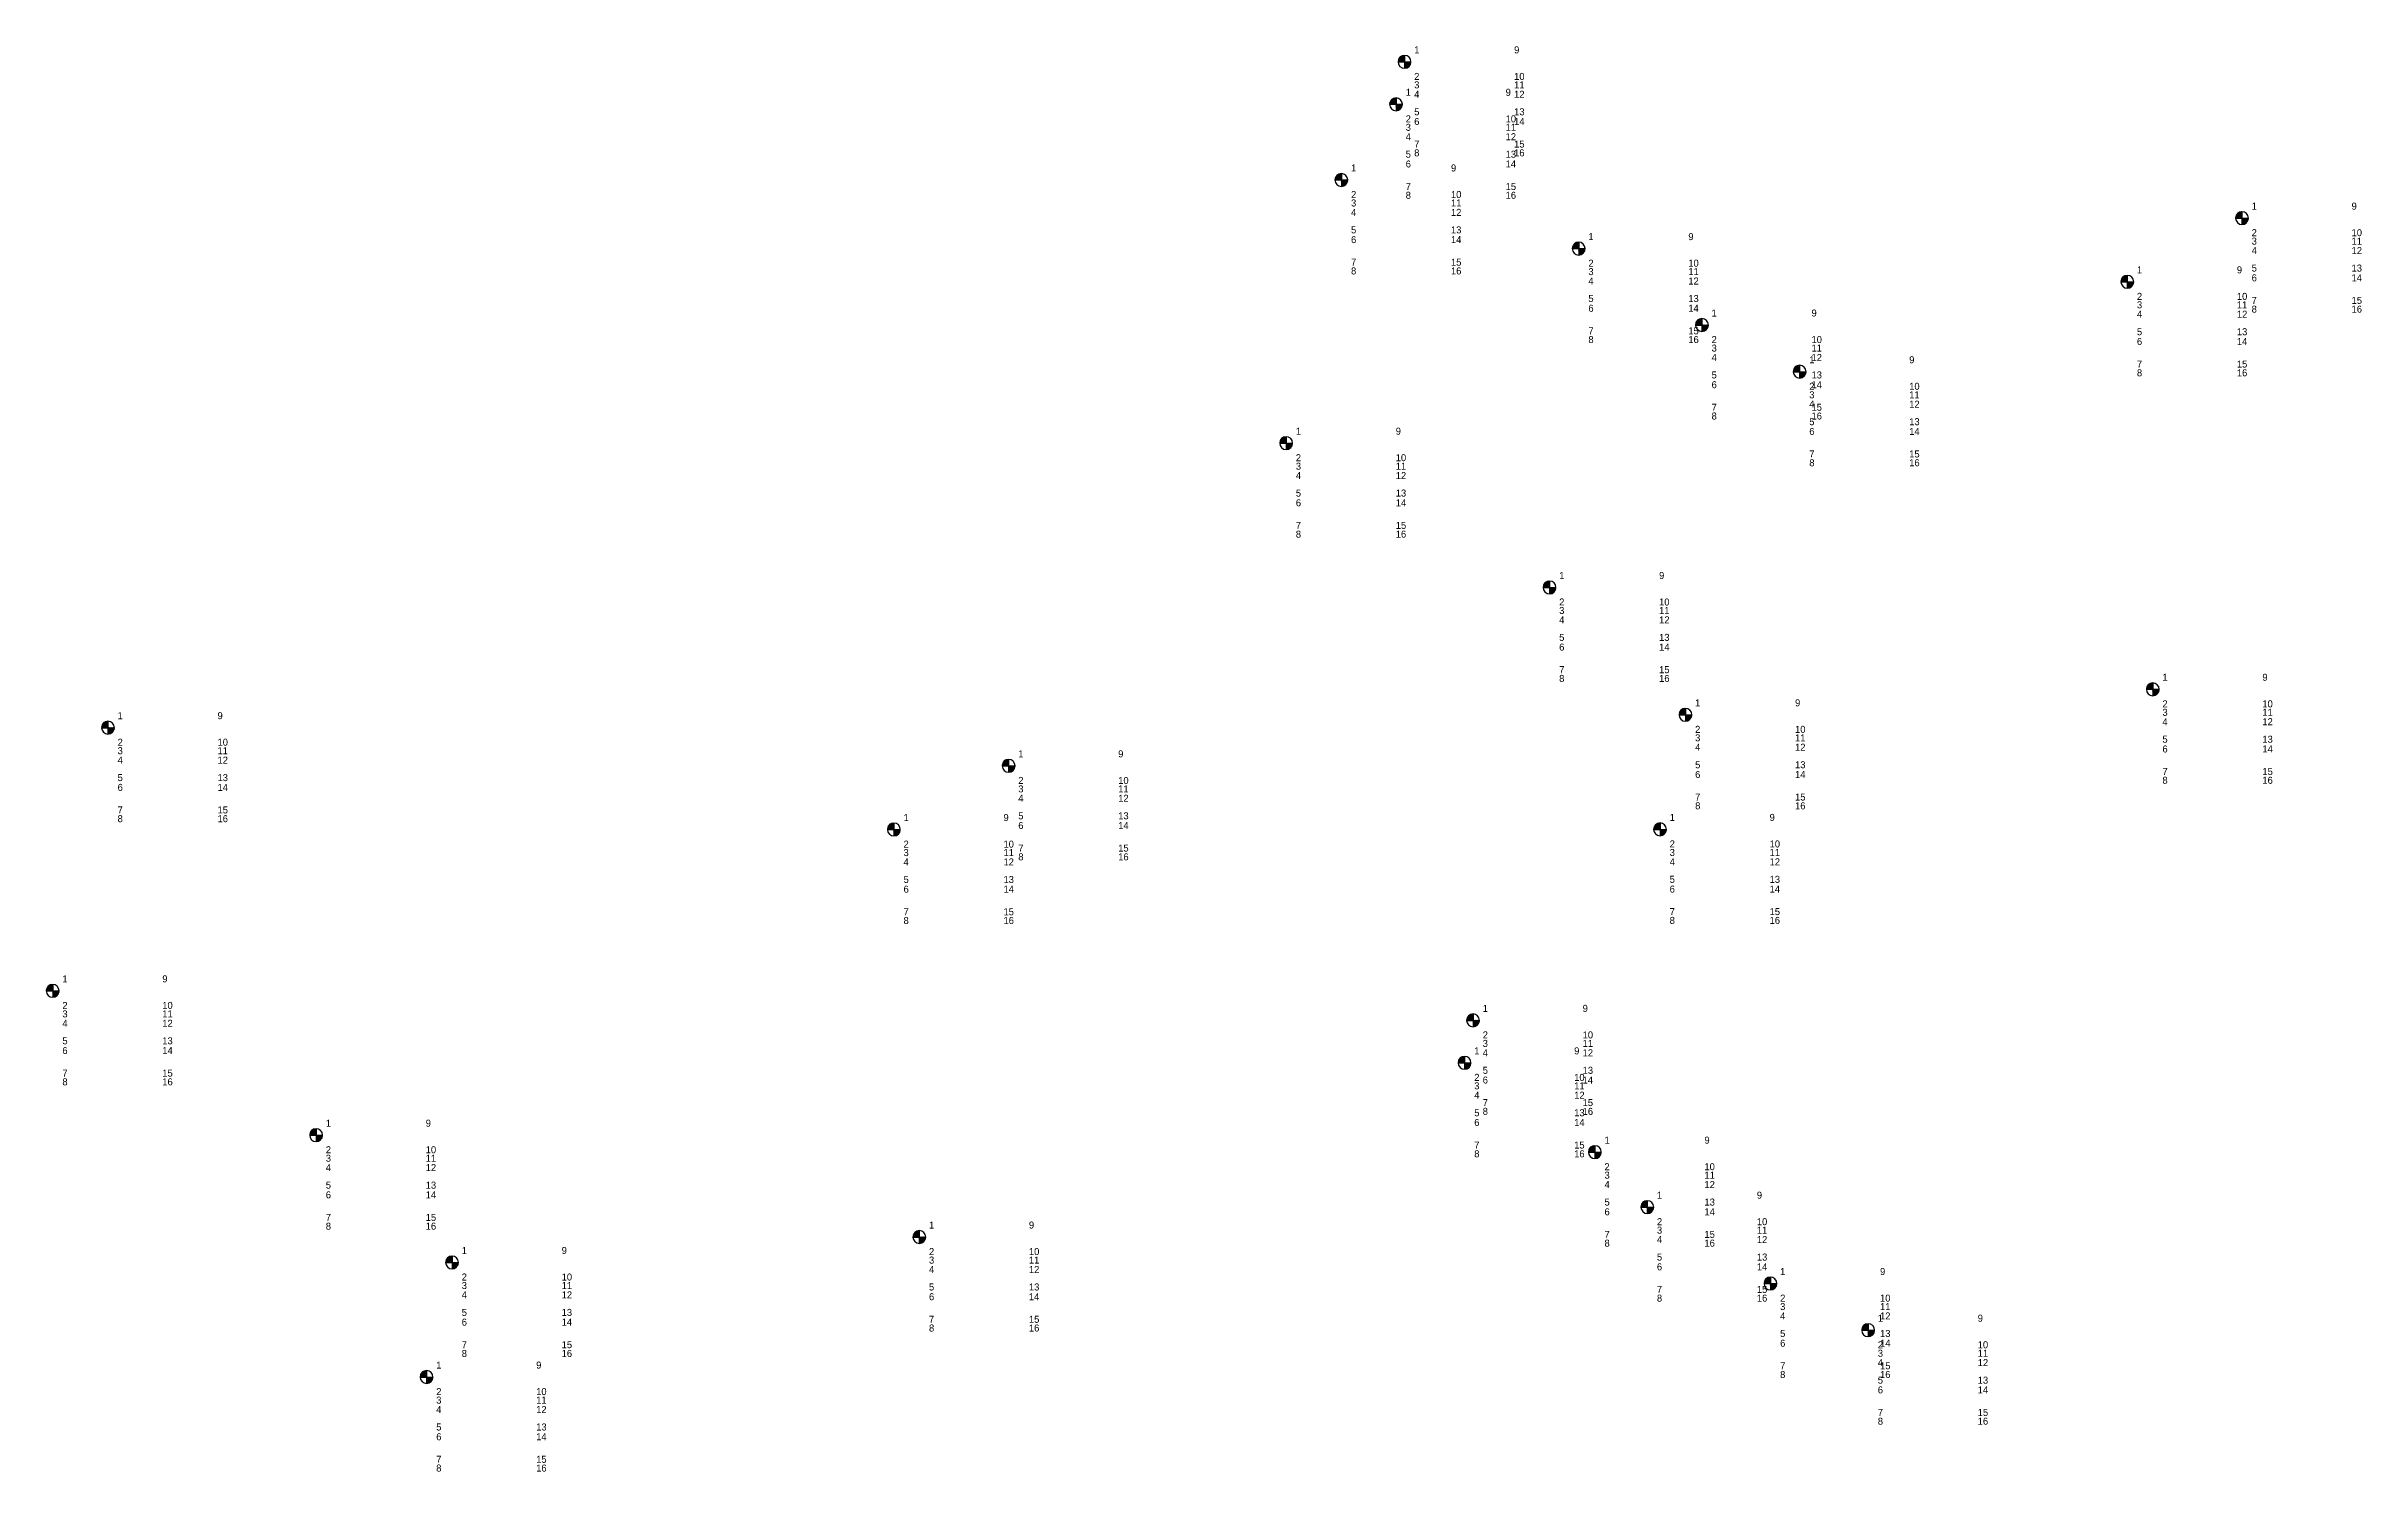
# Model space of a CAD drawing. Extents: x -141469 to -141307, y 26410 to 27069.
# Drawn here: x -141469.05 to -141436, y 26658.8 to 26679.15 of the extents above; entities that cross this region are included whole.
import ezdxf

# ---------------------------------------------------------------- set-up
doc = ezdxf.new("R2010")
doc.units = 0
doc.header["$MEASUREMENT"] = 0
doc.layers.get('0').update_dxf_attribs({"linetype": 'CONTINUOUS'})
for name, color, linetype in [('$I-ATT-TEXTDAT', 81, 'CONTINUOUS'), ('$I-ATT-TEXTVIS', 3, 'CONTINUOUS'), ('PEN00', 3, 'CONTINUOUS'), ('PEN000-S', 11, 'CONTINUOUS')]:
    doc.layers.add(name, color=color, linetype=linetype)

# ---------------------------------------------------------------- blocks, each defined once
blk = doc.blocks.new('*X3')
at = {"color": 0}
for p, q in [((132.14, 200.02), (132.59, 200.48)), ((132.16, 200.11), (132.51, 200.46)), ((132.17, 199.98), (132.64, 200.45)), ((132.21, 200.23), (132.38, 200.41)), ((132.24, 199.98), (132.64, 200.38)), ((132.31, 199.98), (132.64, 200.31)), ((132.38, 199.98), (132.64, 200.24)), ((132.45, 199.98), (132.64, 200.17)), ((132.52, 199.98), (132.64, 200.1)), ((132.59, 199.98), (132.64, 200.03)), ((132.64, 199.96), (132.66, 199.98)), ((132.64, 199.89), (132.73, 199.98)), ((132.64, 199.81), (132.8, 199.98)), ((132.64, 199.74), (132.87, 199.98)), ((132.64, 199.67), (132.94, 199.98)), ((132.64, 199.6), (133.01, 199.98)), ((132.64, 199.53), (133.09, 199.98)), ((132.66, 199.48), (133.14, 199.96)), ((132.74, 199.49), (133.13, 199.88)), ((132.84, 199.52), (133.1, 199.78))]:
    blk.add_line(p, q, dxfattribs=at)
blk = doc.blocks.new('MOEBIUS')
at = {"layer": 'PEN00'}
for p, q in [((-141422.594, 26540.215), (-141422.41, 26540.215)), ((-141422.502, 26540.306), (-141422.502, 26540.123))]:
    blk.add_line(p, q, dxfattribs=at)
for start, end in [(90, 180), (180, 270), (0, 90), (270, 0)]:
    blk.add_arc((-141422.502, 26540.215), 0.0917, start, end, dxfattribs=at)
at = {"layer": 'PEN000-S', "xscale": 0.183500000013737, "yscale": 0.1834999999991851, "zscale": 0.1835}
blk.add_blockref('*X3', (-141446.841, 26503.519), dxfattribs=at)
at = {"layer": '$I-ATT-TEXTDAT'}
for tag, p in [('T2', (-141422.364, 26539.957)), ('T3', (-141422.364, 26539.836)), ('T4', (-141422.364, 26539.702)), ('T10', (-141420.938, 26539.957)), ('T11', (-141420.938, 26539.836)), ('T12', (-141420.938, 26539.702)), ('T5', (-141422.364, 26539.452)), ('T13', (-141420.938, 26539.452)), ('T6', (-141422.364, 26539.313)), ('T14', (-141420.938, 26539.313)), ('T7', (-141422.364, 26538.991)), ('T8', (-141422.364, 26538.866)), ('T15', (-141420.938, 26538.991)), ('T16', (-141420.938, 26538.866))]:
    blk.add_attdef(tag, p, '', height=0.1, dxfattribs=at)
at = {"layer": '$I-ATT-TEXTVIS'}
for tag, p in [('T1', (-141422.364, 26540.336)), ('T9', (-141420.938, 26540.336))]:
    blk.add_attdef(tag, p, '', height=0.1, dxfattribs=at)

msp = doc.modelspace()

# ---------------------------------------------------------------- block references
for p in [(-27.162, 138.71), (-27.283, 138.104), (-28.063, 137.024), (-15.211, 136.479), (-24.676, 136.044), (-16.848, 135.57), (-22.918, 134.953), (-21.524, 134.286), (-28.851, 133.267), (-25.093, 131.207), (-16.484, 129.753), (-23.153, 129.389), (-45.665, 129.205), (-32.812, 128.66), (-34.449, 127.751), (-23.516, 127.753), (-46.453, 125.448), (-26.184, 125.027), (-26.305, 124.421), (-42.694, 123.388), (-24.446, 123.146), (-23.698, 122.361), (-34.086, 121.934), (-40.754, 121.571), (-21.94, 121.27), (-20.546, 120.604), (-41.118, 119.935)]:
    msp.add_blockref('MOEBIUS', p).add_auto_attribs({'T1': '1', 'T2': '2', 'T3': '3', 'T4': '4', 'T5': '5', 'T6': '6', 'T7': '7', 'T8': '8', 'T9': '9', 'T10': '10', 'T11': '11', 'T12': '12', 'T13': '13', 'T14': '14', 'T15': '15', 'T16': '16'})

doc.saveas('drawing.dxf')
